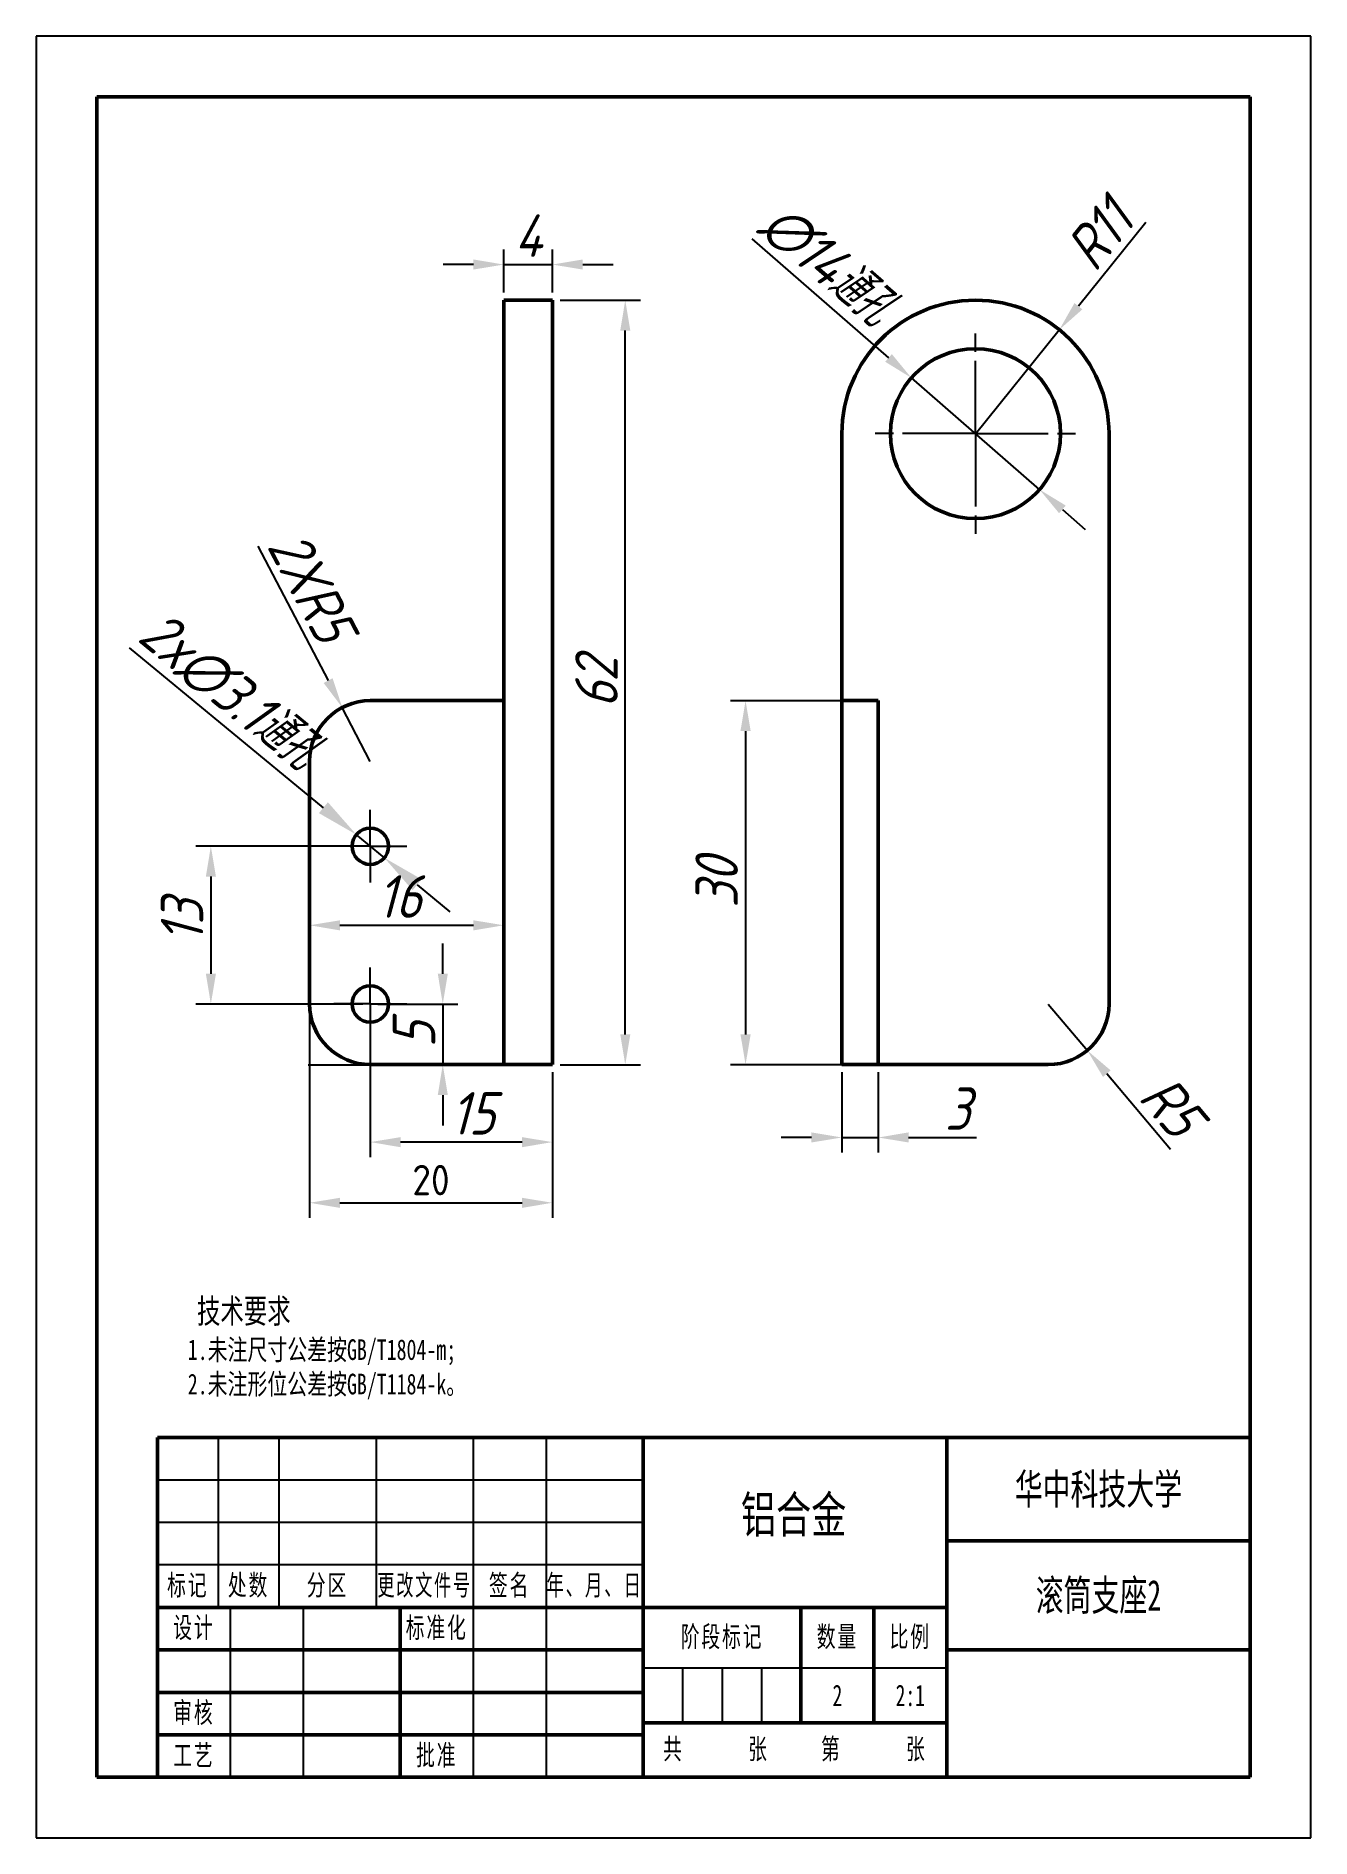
# Model space of a CAD drawing. Header units: millimetres. Extents: x 538 to 2406, y -113 to 359.
# Drawn here: x 935.1 to 1040.1, y 22.4 to 170.9 of the extents above; entities that cross this region are included whole.
import ezdxf
from ezdxf.enums import TextEntityAlignment as Align

# ---------------------------------------------------------------- set-up
doc = ezdxf.new("R2010")
doc.units = ezdxf.units.MM
doc.header["$LTSCALE"] = 0.5
doc.header["$PDSIZE"] = -5
doc.linetypes.add('AM_ISO08W050', pattern=[18, 12, -1.5, 3, -1.5])
doc.linetypes.add('AM_ISO08W050x2', pattern=[9, 6, -0.75, 1.5, -0.75])
doc.layers.get('0').update_dxf_attribs({"lineweight": 50})
for name, color, linetype, lineweight in [('AM_5', 3, 'Continuous', 25), ('AM_7', 4, 'AM_ISO08W050', 25), ('尺寸线层', 3, 'Continuous', 25), ('粗实线层', 7, 'Continuous', 50), ('细实线层', 7, 'Continuous', 25)]:
    doc.layers.add(name, color=color, linetype=linetype, lineweight=lineweight)
doc.styles.get("Standard").update_dxf_attribs({"font": 'isocp.shx', "bigfont": 'gbcbig.shx'})
doc.styles.add('标准', font='', dxfattribs={"width": 0.667})
doc.styles.add('标注', font='gbeitc.shx', dxfattribs={"height": 3.5, "bigfont": 'gbcbig.shx'})
doc.styles.add('汉字', font='STFANGSO.TTF', dxfattribs={"width": 0.707, "height": 3.5})
doc.styles.add('长仿宋体', font='hyswlongfangsong.ttf', dxfattribs={"width": 0.707})
doc.styles.get('标准').set_extended_font_data('宋体')
doc.dimstyles.new('ISO-25$0', dxfattribs={"dimtxt": 2.5, "dimasz": 2.5, "dimexe": 1.25, "dimexo": 0.625, "dimtad": 1, "dimtxsty": 'Standard', "dimcen": 2.5, "dimadec": 0, "dimazin": 0, "dimtfac": 1, "dimtmove": 0, "dimatfit": 3, "dimfxl": 1, "dimarcsym": 0})
doc.dimstyles.new('ISO-25$3', dxfattribs={"dimtxt": 5, "dimasz": 3.5, "dimexe": 1.25, "dimexo": 0, "dimtad": 1, "dimdec": 1, "dimdsep": 46, "dimtxsty": '标注', "dimcen": 2.5, "dimadec": 0, "dimazin": 0, "dimtfac": 0.7, "dimtdec": 3, "dimtmove": 0, "dimatfit": 2, "dimfxl": 1, "dimtolj": 1, "dimarcsym": 0})
doc.dimstyles.new('ISO-50x', dxfattribs={"dimtxt": 2.5, "dimasz": 2.5, "dimexe": 1.25, "dimexo": 0.625, "dimtad": 1, "dimtxsty": '标注', "dimcen": 2.5, "dimadec": 0, "dimazin": 0, "dimtp": 0.1, "dimtm": 0.1, "dimtfac": 0.71, "dimtdec": 3, "dimtmove": 0, "dimatfit": 3, "dimfxl": 1, "dimarcsym": 0})

msp = doc.modelspace()

# ---------------------------------------------------------------- texts
at = {"insert": (942.7259, 66.8305), "char_height": 2.5, "attachment_point": 1, "style": '汉字'}
msp.add_mtext_dynamic_manual_height_columns('\\pi5.6625;{\\H0.8x;技术要求\\H0.85x;\\P\\pi0;      1.未注尺寸公差按GB/T1804-m;\\P      2.未注形位公差按GB/T1184-k。}', width=65.750371, gutter_width=12.5, heights=[0], dxfattribs=at)
at = {"layer": '粗实线层', "lineweight": 50, "insert": (993.1891, 50.5584), "char_height": 3, "attachment_point": 1, "style": '长仿宋体'}
msp.add_mtext_dynamic_manual_height_columns('{\\fSimSun|b0|i0|c134|p2;铝合金}', width=35.899004, gutter_width=6.25, heights=[14.5983], dxfattribs=at)

# ---------------------------------------------------------------- blocks, each defined once
blk = doc.blocks.new('*D48')
at = {"layer": 'AM_5', "color": 0, "lineweight": -2, "transparency": 16777216}
for p, q in [((994.09, 154.19), (1005.34, 144.38)), ((1017.78, 133.53), (1007.23, 142.73)), ((1019.66, 131.89), (1021.55, 130.25))]:
    blk.add_line(p, q, dxfattribs=at)
at = {"layer": 'AM_5', "color": 0, "lineweight": 50, "transparency": 16777216}
for points in [[(1005.62, 144.69), (1005.07, 144.06), (1007.23, 142.73)], [(1019.94, 132.21), (1019.39, 131.58), (1017.78, 133.53)]]:
    blk.add_solid(points, dxfattribs=at)
at = {"layer": 'Defpoints', "color": 0, "lineweight": 50, "transparency": 16777216}
for p in [(1007.23, 142.73), (1017.78, 133.53)]:
    blk.add_point(p, dxfattribs=at)
at = {"layer": 'AM_5', "color": 0, "transparency": 16777216, "insert": (1000.31, 152.07), "char_height": 3.5, "attachment_point": 5, "rotation": 318.918, "style": '标注'}
blk.add_mtext('∅14通孔', dxfattribs=at)
blk = doc.blocks.new('*D49')
at = {"layer": 'AM_5', "color": 0, "lineweight": -2, "transparency": 16777216}
for p, q in [((1026.54, 155.53), (1020.98, 148.64)), ((1012.5, 138.13), (1019.41, 146.7))]:
    blk.add_line(p, q, dxfattribs=at)
at = {"layer": 'AM_5', "color": 0, "lineweight": 50, "transparency": 16777216}
blk.add_solid([(1020.66, 148.9), (1021.31, 148.38), (1019.41, 146.7)], dxfattribs=at)
at = {"layer": 'Defpoints', "color": 0, "lineweight": 50, "transparency": 16777216}
for p in [(1019.41, 146.7), (1012.5, 138.13)]:
    blk.add_point(p, dxfattribs=at)
at = {"layer": 'AM_5', "color": 0, "transparency": 16777216, "insert": (1022.7, 154.55), "char_height": 3.5, "attachment_point": 5, "rotation": 51.0975, "style": '标注'}
blk.add_mtext('R11', dxfattribs=at)
blk = doc.blocks.new('*D50')
at = {"layer": 'AM_5', "color": 0, "lineweight": -2, "transparency": 16777216}
for p, q in [((978.29, 149.13), (984.91, 149.13)), ((983.66, 88.63), (983.66, 146.63)), ((978.29, 86.13), (984.91, 86.13))]:
    blk.add_line(p, q, dxfattribs=at)
at = {"layer": 'AM_5', "color": 0, "lineweight": 50, "transparency": 16777216}
for points in [[(983.25, 146.63), (984.08, 146.63), (983.66, 149.13)], [(983.25, 88.63), (984.08, 88.63), (983.66, 86.13)]]:
    blk.add_solid(points, dxfattribs=at)
at = {"layer": 'Defpoints', "color": 0, "lineweight": 50, "transparency": 16777216}
for p in [(977.66, 149.13), (983.66, 149.13), (977.66, 86.13)]:
    blk.add_point(p, dxfattribs=at)
at = {"layer": 'AM_5', "color": 0, "transparency": 16777216, "insert": (981.29, 117.63), "char_height": 3.5, "attachment_point": 5, "rotation": 90, "style": '标注'}
blk.add_mtext('62', dxfattribs=at)
blk = doc.blocks.new('*D51')
at = {"layer": 'AM_5', "color": 0, "lineweight": -2, "transparency": 16777216}
for p, q in [((1002.38, 116.13), (992.32, 116.13)), ((993.57, 113.63), (993.57, 88.63)), ((1002.38, 86.13), (992.32, 86.13))]:
    blk.add_line(p, q, dxfattribs=at)
at = {"layer": 'AM_5', "color": 0, "lineweight": 50, "transparency": 16777216}
for points in [[(993.15, 113.63), (993.99, 113.63), (993.57, 116.13)], [(993.15, 88.63), (993.99, 88.63), (993.57, 86.13)]]:
    blk.add_solid(points, dxfattribs=at)
at = {"layer": 'Defpoints', "color": 0, "lineweight": 50, "transparency": 16777216}
for p in [(1003, 116.13), (993.57, 86.13), (1003, 86.13)]:
    blk.add_point(p, dxfattribs=at)
at = {"layer": 'AM_5', "color": 0, "transparency": 16777216, "insert": (991.19, 101.13), "char_height": 3.5, "attachment_point": 5, "rotation": 90, "style": '标注'}
blk.add_mtext('30', dxfattribs=at)
blk = doc.blocks.new('*D52')
at = {"layer": 'AM_5', "color": 0, "lineweight": -2, "transparency": 16777216}
for p, q in [((968.63, 93.63), (968.63, 96.13)), ((963.29, 91.13), (969.88, 91.13)), ((968.63, 91.13), (968.63, 86.13)), ((957.54, 86.13), (969.88, 86.13)), ((968.63, 83.63), (968.63, 81.13))]:
    blk.add_line(p, q, dxfattribs=at)
at = {"layer": 'AM_5', "color": 0, "lineweight": 50, "transparency": 16777216}
for points in [[(968.22, 93.63), (969.05, 93.63), (968.63, 91.13)], [(968.22, 83.63), (969.05, 83.63), (968.63, 86.13)]]:
    blk.add_solid(points, dxfattribs=at)
at = {"layer": 'Defpoints', "color": 0, "lineweight": 50, "transparency": 16777216}
for p in [(962.66, 91.13), (956.92, 86.13), (968.63, 86.13)]:
    blk.add_point(p, dxfattribs=at)
at = {"layer": 'AM_5', "color": 0, "transparency": 16777216, "insert": (966.26, 88.63), "char_height": 3.5, "attachment_point": 5, "rotation": 90, "style": '标注'}
blk.add_mtext('5', dxfattribs=at)
blk = doc.blocks.new('*D53')
at = {"layer": 'AM_5', "color": 0, "lineweight": -2, "transparency": 16777216}
for p, q in [((962.04, 104.13), (948.28, 104.13)), ((949.53, 101.63), (949.53, 93.63)), ((962.04, 91.13), (948.28, 91.13))]:
    blk.add_line(p, q, dxfattribs=at)
at = {"layer": 'AM_5', "color": 0, "lineweight": 50, "transparency": 16777216}
for points in [[(949.12, 101.63), (949.95, 101.63), (949.53, 104.13)], [(949.12, 93.63), (949.95, 93.63), (949.53, 91.13)]]:
    blk.add_solid(points, dxfattribs=at)
at = {"layer": 'Defpoints', "color": 0, "lineweight": 50, "transparency": 16777216}
for p in [(962.66, 104.13), (949.53, 91.13), (962.66, 91.13)]:
    blk.add_point(p, dxfattribs=at)
at = {"layer": 'AM_5', "color": 0, "transparency": 16777216, "insert": (947.16, 97.97), "char_height": 3.5, "attachment_point": 5, "rotation": 90, "style": '标注'}
blk.add_mtext('13', dxfattribs=at)
blk = doc.blocks.new('*D54')
at = {"layer": 'AM_5', "color": 0, "lineweight": -2, "transparency": 16777216}
for p, q in [((962.66, 90.51), (962.66, 78.5)), ((977.66, 85.51), (977.66, 78.5)), ((975.16, 79.75), (965.16, 79.75))]:
    blk.add_line(p, q, dxfattribs=at)
at = {"layer": 'AM_5', "color": 0, "lineweight": 50, "transparency": 16777216}
for points in [[(965.16, 80.16), (965.16, 79.33), (962.66, 79.75)], [(975.16, 80.16), (975.16, 79.33), (977.66, 79.75)]]:
    blk.add_solid(points, dxfattribs=at)
at = {"layer": 'Defpoints', "color": 0, "lineweight": 50, "transparency": 16777216}
for p in [(962.66, 91.13), (977.66, 86.13), (962.66, 79.75)]:
    blk.add_point(p, dxfattribs=at)
at = {"layer": 'AM_5', "color": 0, "transparency": 16777216, "insert": (971.1, 82.12), "char_height": 3.5, "attachment_point": 5, "style": '标注'}
blk.add_mtext('15', dxfattribs=at)
blk = doc.blocks.new('$CAXA_FRAME_13B17AC1$')
at = {"layer": '粗实线层'}
for p, q in [((95, 138.5), (-95, 138.5)), ((-95, 138.5), (-95, -138.5)), ((95, -138.5), (95, 138.5)), ((-95, -138.5), (95, -138.5))]:
    blk.add_line(p, q, dxfattribs=at)
at = {"layer": '细实线层'}
for p, q in [((105, 148.5), (-105, 148.5)), ((-105, 148.5), (-105, -148.5)), ((105, -148.5), (105, 148.5)), ((-105, -148.5), (105, -148.5))]:
    blk.add_line(p, q, dxfattribs=at)
blk = doc.blocks.new('$CAXA_TITLE_151E506F$')
at = {"layer": '粗实线层'}
for p, q in [((0, 56), (-180, 56)), ((-180, 56), (-180, 0)), ((-100, 56), (-100, 0)), ((-50, 56), (-50, 0)), ((0, 0), (0, 56)), ((0, 39), (-50, 39)), ((-50, 28), (-180, 28)), ((-140, 28), (-140, 0)), ((-74, 28), (-74, 9)), ((-62, 28), (-62, 9)), ((-100, 21), (-180, 21)), ((0, 21), (-50, 21)), ((-100, 14), (-180, 14)), ((-50, 9), (-100, 9)), ((-100, 7), (-180, 7)), ((0, 0), (-180, 0))]:
    blk.add_line(p, q, dxfattribs=at)
at = {"layer": '细实线层'}
for p, q in [((-170, 56), (-170, 28)), ((-160, 56), (-160, 28)), ((-144, 56), (-144, 28)), ((-128, 56), (-128, 0)), ((-116, 56), (-116, 0)), ((-100, 49), (-180, 49)), ((-100, 42), (-180, 42)), ((-100, 35), (-180, 35)), ((-168, 28), (-168, 0)), ((-156, 28), (-156, 0)), ((-50, 18), (-100, 18)), ((-93.5, 18), (-93.5, 9)), ((-87, 18), (-87, 9)), ((-80.5, 18), (-80.5, 9))]:
    blk.add_line(p, q, dxfattribs=at)
at = {"layer": '尺寸线层', "attachment_point": 5, "line_spacing_factor": 1.369753, "style": '标准'}
for s, insert, char_height, width in [('\\T1.1;标记', (-175, 31.5), 3.405, 18), ('\\T1.1;处数', (-165, 31.5), 3.405, 18), ('\\T1.1;分区', (-152, 31.5), 3.405, 30), ('\\T1.1;{\\W0.60886;更改文件号}', (-136, 31.5), 3.4054, 30), ('\\T1.1;签名', (-122, 31.5), 3.405, 22), ('\\T1.1;{\\W0.622239;年、月、日}', (-108, 31.5), 3.4054, 30), ('\\T1.1;设计', (-174, 24.5), 3.405, 22), ('\\T1.1;标准化', (-134, 24.5), 3.405, 22), ('\\T1.1;阶段标记', (-87, 23), 3.405, 50), ('{\\T1.1;数量}', (-68, 23), 3.405, 22), ('\\T1.1;比例', (-56, 23), 3.405, 22), ('\\T1.1;审核', (-174, 10.5), 3.405, 22), ('\\T1.1;共', (-95, 4.5), 3.405, 8), ('\\T1.1;张', (-81, 4.5), 3.405, 8), ('\\T1.1;第', (-69, 4.5), 3.405, 8), ('\\T1.1;张', (-55, 4.5), 3.405, 8), ('\\T1.1;工艺', (-174, 3.5), 3.405, 22), ('\\T1.1;批准', (-134, 3.5), 3.405, 22)]:
    blk.add_mtext(s, dxfattribs=dict(at, insert=insert, char_height=char_height, width=width))
at = {"layer": '尺寸线层', "style": '标准'}
for tag, height, width, p in [('标记C', 3.54, 0.667, (-175, 52.5)), ('处数C', 3.54, 0.667, (-165, 52.5)), ('分区C', 3.54, 0.667, (-152, 52.5)), ('更改文件号C', 3.54, 0.512156, (-136, 52.5)), ('更改签名C', 3.54, 0.459969, (-122, 52.5)), ('更改日期C', 3.54, 0.62723, (-108, 52.5)), ('单位名称', 5.05, 0.667, (-25, 47.5)), ('标记B', 3.54, 0.667, (-175, 45.5)), ('处数B', 3.54, 0.667, (-165, 45.5)), ('分区B', 3.54, 0.667, (-152, 45.5)), ('更改文件号B', 3.54, 0.512156, (-136, 45.5)), ('更改签名B', 3.54, 0.459969, (-122, 45.5)), ('更改日期B', 3.54, 0.62723, (-108, 45.5)), ('材料名称', 5.05, 0.667, (-75, 42)), ('标记A', 3.54, 0.667, (-175, 38.5)), ('处数A', 3.54, 0.667, (-165, 38.5)), ('分区A', 3.54, 0.667, (-152, 38.5)), ('更改文件号A', 3.54, 0.512156, (-136, 38.5)), ('更改签名A', 3.54, 0.459969, (-122, 38.5)), ('更改日期A', 3.54, 0.62723, (-108, 38.5)), ('图纸名称', 5.05, 0.667, (-25, 30)), ('设计', 3.54, 0.667, (-162, 24.5)), ('设计日期', 3.54, 0.667, (-148, 24.5)), ('标准化', 3.54, 0.667, (-122, 24.5)), ('标准化日期', 3.54, 0.569556, (-108, 24.5)), ('阶段标记S', 3.54, 0.229984, (-96.75, 13.5)), ('阶段标记A', 3.54, 0.229984, (-90.25, 13.5)), ('阶段标记B', 3.54, 0.229984, (-83.75, 13.5)), ('阶段标记C', 3.54, 0.229984, (-77.25, 13.5)), ('重量', 3.54, 0.667, (-68, 13.5)), ('图纸比例', 3.54, 0.524733, (-56, 13.5)), ('审核', 3.54, 0.667, (-162, 10.5)), ('审核日期', 3.54, 0.667, (-148, 10.5)), ('图纸编号', 5.05, 0.667, (-25.07, 9.53)), ('页数', 3.54, 0.667, (-88, 4.5)), ('页码', 3.54, 0.667, (-62, 4.5)), ('工艺', 3.54, 0.667, (-162, 3.5)), ('工艺日期', 3.54, 0.667, (-148, 3.5)), ('批准', 3.54, 0.667, (-122, 3.5)), ('批准日期', 3.54, 0.667, (-108, 3.5))]:
    blk.add_attdef(tag, text='', height=height, dxfattribs=dict(at, width=width)).set_placement(p, align=Align.MIDDLE_CENTER)
blk = doc.blocks.new('*D178')
at = {"layer": 'AM_5', "color": 0, "lineweight": -2, "transparency": 16777216}
for p, q in [((957.66, 105.51), (957.66, 96.37)), ((973.66, 105.51), (973.66, 96.37)), ((960.16, 97.62), (971.16, 97.62))]:
    blk.add_line(p, q, dxfattribs=at)
at = {"layer": 'AM_5', "color": 0, "lineweight": 50, "transparency": 16777216}
for points in [[(960.16, 98.03), (960.16, 97.2), (957.66, 97.62)], [(971.16, 98.03), (971.16, 97.2), (973.66, 97.62)]]:
    blk.add_solid(points, dxfattribs=at)
at = {"layer": 'Defpoints', "color": 0, "lineweight": 50, "transparency": 16777216}
for p in [(957.66, 106.13), (973.66, 106.13), (973.66, 97.62)]:
    blk.add_point(p, dxfattribs=at)
at = {"layer": 'AM_5', "color": 0, "transparency": 16777216, "insert": (965.06, 99.99), "char_height": 3.5, "attachment_point": 5, "style": '标注'}
blk.add_mtext('16', dxfattribs=at)
blk = doc.blocks.new('*D179')
at = {"layer": 'AM_5', "color": 0, "lineweight": -2, "transparency": 16777216}
for p, q in [((973.66, 149.76), (973.66, 153.32)), ((977.66, 149.76), (977.66, 153.32)), ((971.16, 152.07), (968.66, 152.07)), ((973.66, 152.07), (977.66, 152.07)), ((980.16, 152.07), (982.66, 152.07))]:
    blk.add_line(p, q, dxfattribs=at)
at = {"layer": 'AM_5', "color": 0, "lineweight": 50, "transparency": 16777216}
for points in [[(971.16, 152.49), (971.16, 151.66), (973.66, 152.07)], [(980.16, 152.49), (980.16, 151.66), (977.66, 152.07)]]:
    blk.add_solid(points, dxfattribs=at)
at = {"layer": 'Defpoints', "color": 0, "lineweight": 50, "transparency": 16777216}
for p in [(977.66, 152.07), (973.66, 149.13), (977.66, 149.13)]:
    blk.add_point(p, dxfattribs=at)
at = {"layer": 'AM_5', "color": 0, "transparency": 16777216, "insert": (975.66, 154.45), "char_height": 3.5, "attachment_point": 5, "style": '标注'}
blk.add_mtext('4', dxfattribs=at)
blk = doc.blocks.new('*D180')
at = {"layer": 'AM_5', "color": 0, "lineweight": -2, "transparency": 16777216}
for p, q in [((1001.5, 85.51), (1001.5, 78.88)), ((1004.5, 85.51), (1004.5, 78.88)), ((999, 80.13), (996.5, 80.13)), ((1001.5, 80.13), (1004.5, 80.13)), ((1007, 80.13), (1012.58, 80.13))]:
    blk.add_line(p, q, dxfattribs=at)
at = {"layer": 'AM_5', "color": 0, "lineweight": 50, "transparency": 16777216}
for points in [[(999, 80.55), (999, 79.72), (1001.5, 80.13)], [(1007, 80.55), (1007, 79.72), (1004.5, 80.13)]]:
    blk.add_solid(points, dxfattribs=at)
at = {"layer": 'Defpoints', "color": 0, "lineweight": 50, "transparency": 16777216}
for p in [(1001.5, 86.13), (1004.5, 86.13), (1004.5, 80.13)]:
    blk.add_point(p, dxfattribs=at)
at = {"layer": 'AM_5', "color": 0, "transparency": 16777216, "insert": (1011.04, 82.51), "char_height": 3.5, "attachment_point": 5, "style": '标注'}
blk.add_mtext('3', dxfattribs=at)
blk = doc.blocks.new('*D222')
at = {"layer": 'AM_5', "color": 0, "lineweight": -2, "transparency": 16777216}
for p, q in [((1018.5, 91.13), (1021.72, 87.3)), ((1028.56, 79.15), (1023.32, 85.39))]:
    blk.add_line(p, q, dxfattribs=at)
at = {"layer": 'AM_5', "color": 0, "lineweight": 50, "transparency": 16777216}
blk.add_solid([(1023.64, 85.66), (1023.01, 85.12), (1021.72, 87.3)], dxfattribs=at)
at = {"layer": 'Defpoints', "color": 0, "lineweight": 50, "transparency": 16777216}
for p in [(1018.5, 91.13), (1021.72, 87.3)]:
    blk.add_point(p, dxfattribs=at)
at = {"layer": 'AM_5', "color": 0, "transparency": 16777216, "insert": (1028.66, 82.72), "char_height": 3.5, "attachment_point": 5, "rotation": 310.0031, "style": '标注'}
blk.add_mtext('R5', dxfattribs=at)
blk = doc.blocks.new('*D223')
at = {"layer": 'AM_5', "color": 0, "lineweight": -2, "transparency": 16777216}
for p, q in [((953.4, 128.86), (959.19, 117.78)), ((962.66, 111.13), (960.35, 115.57))]:
    blk.add_line(p, q, dxfattribs=at)
at = {"layer": 'AM_5', "color": 0, "lineweight": 50, "transparency": 16777216}
blk.add_solid([(959.56, 117.98), (958.82, 117.59), (960.35, 115.57)], dxfattribs=at)
at = {"layer": 'Defpoints', "color": 0, "lineweight": 50, "transparency": 16777216}
for p in [(960.35, 115.57), (962.66, 111.13)]:
    blk.add_point(p, dxfattribs=at)
at = {"layer": 'AM_5', "color": 0, "transparency": 16777216, "insert": (957.82, 125.53), "char_height": 3.5, "attachment_point": 5, "rotation": 297.5777, "style": '标注'}
blk.add_mtext('2XR5', dxfattribs=at)
blk = doc.blocks.new('*D228')
at = {"layer": 'AM_5', "color": 0, "lineweight": -2, "transparency": 16777216}
for p, q in [((957.66, 90.51), (957.66, 73.5)), ((977.66, 85.51), (977.66, 73.5)), ((960.16, 74.75), (975.16, 74.75))]:
    blk.add_line(p, q, dxfattribs=at)
at = {"layer": 'AM_5', "color": 0, "lineweight": 50, "transparency": 16777216}
for points in [[(960.16, 75.16), (960.16, 74.33), (957.66, 74.75)], [(975.16, 75.16), (975.16, 74.33), (977.66, 74.75)]]:
    blk.add_solid(points, dxfattribs=at)
at = {"layer": 'Defpoints', "color": 0, "lineweight": 50, "transparency": 16777216}
for p in [(957.66, 91.13), (977.66, 86.13), (977.66, 74.75)]:
    blk.add_point(p, dxfattribs=at)
at = {"layer": 'AM_5', "color": 0, "transparency": 16777216, "insert": (967.66, 76.62), "char_height": 2.5, "attachment_point": 5}
blk.add_mtext('20', dxfattribs=at)
blk = doc.blocks.new('*D229')
at = {"layer": 'AM_5', "color": 0, "lineweight": -2, "transparency": 16777216}
for p, q in [((958.8, 107.31), (942.83, 120.48)), ((963.82, 103.18), (961.51, 105.09)), ((966.52, 100.96), (969.22, 98.73))]:
    blk.add_line(p, q, dxfattribs=at)
at = {"layer": 'AM_5', "color": 0, "lineweight": 50, "transparency": 16777216}
for points in [[(959.17, 107.76), (958.43, 106.86), (961.51, 105.09)], [(966.89, 101.41), (966.15, 100.51), (963.82, 103.18)]]:
    blk.add_solid(points, dxfattribs=at)
at = {"layer": 'Defpoints', "color": 0, "lineweight": 50, "transparency": 16777216}
for p in [(961.51, 105.09), (963.82, 103.18)]:
    blk.add_point(p, dxfattribs=at)
at = {"layer": 'AM_5', "color": 0, "transparency": 16777216, "insert": (951.05, 116.93), "char_height": 3.5, "attachment_point": 5, "rotation": 320.5202, "style": '标注'}
blk.add_mtext('2x∅3.1通孔', dxfattribs=at)

# ---------------------------------------------------------------- dimensions: what is measured, and where the dimension line sits
at = {"layer": 'AM_5'}
dim = msp.add_diameter_dim_2p(p1=(1017.7797, 133.5349), p2=(1007.2269, 142.7349), text='<>通孔', dimstyle='ISO-50x', dxfattribs=at)
dim.commit()
dim.dimension.update_dxf_attribs({"geometry": '*D48', "text_midpoint": (998.6735, 150.1917), "dimtype": 163})
dim = msp.add_radius_dim(center=(1012.5033, 138.1349), mpoint=(1019.4113, 146.6953), dimstyle='ISO-50x', dxfattribs=at)
dim.commit()
dim.dimension.update_dxf_attribs({"geometry": '*D49', "text_midpoint": (1022.6982, 154.5503)})
for base, p1, p2, picture, middle in [((977.6628, 152.0735), (973.6628, 149.1349), (977.6628, 149.1349), '*D179', (975.6628, 152.0735)), ((962.6628, 79.7455), (977.6628, 86.1349), (962.6628, 91.1349), '*D54', (971.1003, 79.7455))]:
    dim = msp.add_linear_dim(base=base, p1=p1, p2=p2, dimstyle='ISO-50x', dxfattribs=at)
    dim.commit()
    dim.dimension.update_dxf_attribs({"geometry": picture, "text_midpoint": middle, "dimtype": 160})
dim = msp.add_linear_dim(base=(983.6628, 149.1349), p1=(977.6628, 86.1349), p2=(977.6628, 149.1349), angle=270, text='62', dimstyle='ISO-50x', override={"dimpost": '', "dimtol": 0, "dimlim": 0, "dimtp": 0.1, "dimtm": 0.1, "dimtfac": 0.71, "dimtdec": 3, "dimtolj": 0, "dimtzin": 8}, dxfattribs=at)
dim.commit()
dim.dimension.update_dxf_attribs({"geometry": '*D50', "text_midpoint": (981.2878, 117.6349)})
dim = msp.add_radius_dim(center=(962.6628, 111.1349), mpoint=(960.3481, 115.5668), text='2X<>', dimstyle='ISO-50x', override={"dimtol": 0, "dimlim": 0, "dimtp": 0.1, "dimtm": 0.1, "dimtfac": 0.71, "dimtdec": 3, "dimtolj": 0, "dimtzin": 8}, dxfattribs=at)
dim.commit()
dim.dimension.update_dxf_attribs({"geometry": '*D223', "text_midpoint": (957.8237, 125.5302)})
dim = msp.add_diameter_dim_2p(p1=(963.8206, 103.1812), p2=(961.5051, 105.0886), text='2x<>.1通孔', dimstyle='ISO-25$3', override={"dimtp": 0.1, "dimtm": 0.1, "dimtfac": 0.71, "dimtolj": 0}, dxfattribs=at)
dim.commit()
dim.dimension.update_dxf_attribs({"geometry": '*D229', "text_midpoint": (949.4636, 115.0077), "dimtype": 163})
for base, p1, p2, picture, middle in [((993.5692, 86.1349), (1003.0033, 116.1349), (1003.0033, 86.1349), '*D51', (993.5692, 101.1349)), ((968.6339, 86.1349), (962.6628, 91.1349), (956.9153, 86.1349), '*D52', (968.6339, 88.6349))]:
    dim = msp.add_linear_dim(base=base, p1=p1, p2=p2, angle=270, dimstyle='ISO-50x', dxfattribs=at)
    dim.commit()
    dim.dimension.update_dxf_attribs({"geometry": picture, "text_midpoint": middle, "dimtype": 160})
dim = msp.add_linear_dim(base=(973.6628, 97.618), p1=(957.6628, 106.1349), p2=(973.6628, 106.1349), dimstyle='ISO-50x', override={"dimtol": 0, "dimlim": 0, "dimtp": 0.1, "dimtm": 0.1, "dimtfac": 0.71, "dimtdec": 3, "dimtolj": 0, "dimtzin": 8}, dxfattribs=at)
dim.commit()
dim.dimension.update_dxf_attribs({"geometry": '*D178', "text_midpoint": (965.0587, 97.618), "dimtype": 160})
dim = msp.add_linear_dim(base=(949.5345, 91.1349), p1=(962.6628, 104.1349), p2=(962.6628, 91.1349), angle=270, dimstyle='ISO-50x', override={"dimpost": '', "dimtp": 0.2, "dimtm": 0.2}, dxfattribs=at)
dim.commit()
dim.dimension.update_dxf_attribs({"geometry": '*D53', "text_midpoint": (949.5345, 97.9744), "dimtype": 160})
dim = msp.add_linear_dim(base=(977.6628, 74.7455), p1=(957.6628, 91.1349), p2=(977.6628, 86.1349), angle=0, dimstyle='ISO-25$0', override={"dimtol": 0, "dimlim": 0, "dimtp": 0.1, "dimtm": 0.1, "dimtfac": 0.71, "dimtdec": 3, "dimtolj": 0, "dimtzin": 8}, dxfattribs=at)
dim.commit()
dim.dimension.update_dxf_attribs({"geometry": '*D228', "text_midpoint": (967.6628, 76.6208)})
dim = msp.add_radius_dim(center=(1018.5033, 91.1349), mpoint=(1021.7175, 87.3048), dimstyle='ISO-50x', override={"dimtol": 0, "dimlim": 0, "dimtp": 0.1, "dimtm": 0.1, "dimtfac": 0.71, "dimtdec": 3, "dimtolj": 0, "dimtzin": 8}, dxfattribs=at)
dim.commit()
dim.dimension.update_dxf_attribs({"geometry": '*D222', "text_midpoint": (1026.8443, 81.1955), "dimtype": 164})
dim = msp.add_linear_dim(base=(1004.5033, 80.1349), p1=(1001.5033, 86.1349), p2=(1004.5033, 86.1349), dimstyle='ISO-50x', override={"dimtol": 0, "dimlim": 0, "dimtp": 0.1, "dimtm": 0.1, "dimtfac": 0.71, "dimtdec": 3, "dimtolj": 0, "dimtzin": 8}, dxfattribs=at)
dim.commit()
dim.dimension.update_dxf_attribs({"geometry": '*D180', "text_midpoint": (1011.0398, 82.5099)})

# ---------------------------------------------------------------- linework, layer by layer
at = {"color": 7, "linetype": 'Continuous', "lineweight": 50}
for p, q in [((977.6628, 149.1349), (973.6628, 149.1349)), ((973.6628, 138.1349), (973.6628, 149.1349)), ((977.6628, 138.1349), (977.6628, 149.1349)), ((973.6628, 138.1349), (973.6628, 105.1349)), ((977.6628, 138.1349), (977.6628, 105.1349)), ((1001.5033, 116.1349), (1001.5033, 138.1349)), ((1023.5033, 138.1349), (1023.5033, 91.1349)), ((973.6628, 116.1349), (962.6628, 116.1349)), ((1001.5033, 116.1349), (1004.5033, 116.1349)), ((1001.5033, 106.1349), (1001.5033, 116.1349)), ((1004.5033, 116.1349), (1004.5033, 106.1349)), ((957.6628, 111.1349), (957.6628, 91.1349)), ((1001.5033, 106.1349), (1001.5033, 96.1349)), ((1004.5033, 106.1349), (1004.5033, 96.1349)), ((973.6628, 86.1349), (973.6628, 105.1349)), ((977.6628, 105.1349), (977.6628, 86.1349)), ((1001.5033, 86.1349), (1001.5033, 96.1349)), ((1004.5033, 96.1349), (1004.5033, 86.1349)), ((962.6628, 86.1349), (973.6628, 86.1349)), ((977.6628, 86.1349), (973.6628, 86.1349)), ((1004.5033, 86.1349), (1001.5033, 86.1349))]:
    msp.add_line(p, q, dxfattribs=at)
for centre, radius in [((1012.5033, 138.1349), 7), ((962.6628, 104.1349), 1.5), ((962.6628, 91.1349), 1.5)]:
    msp.add_circle(centre, radius, dxfattribs=at)
for centre, radius, start, end in [((1012.5033, 138.1349), 11, 0, 180), ((962.6628, 111.1349), 5, 90, 180), ((962.6628, 91.1349), 5, 180, 270)]:
    msp.add_arc(centre, radius, start, end, dxfattribs=at)
at = {"layer": 'AM_7'}
for q in [(1012.5033, 146.6349), (1004.0033, 138.1349), (1012.5033, 129.6349), (1021.0033, 138.1349)]:
    msp.add_line((1012.5033, 138.1349), q, dxfattribs=at)
at = {"layer": 'AM_7', "linetype": 'AM_ISO08W050x2'}
for p, q in [((962.6628, 104.1349), (962.6628, 107.1349)), ((962.6628, 104.1349), (959.6628, 104.1349)), ((962.6628, 104.1349), (962.6628, 101.1349)), ((962.6628, 104.1349), (965.6628, 104.1349)), ((962.6628, 91.1349), (962.6628, 94.1349)), ((962.6628, 91.1349), (959.6628, 91.1349)), ((962.6628, 91.1349), (959.6628, 91.1349)), ((962.6628, 91.1349), (965.6628, 91.1349)), ((962.6628, 91.1349), (965.6628, 91.1349)), ((962.6628, 91.1349), (962.6628, 88.1349))]:
    msp.add_line(p, q, dxfattribs=at)
at = {"layer": '粗实线层', "lineweight": 50}
msp.add_line((1004.5033, 86.1349), (1018.5033, 86.1349), dxfattribs=at)
msp.add_arc((1018.5033, 91.1349), 5, 270, 360, dxfattribs=at)

# ---------------------------------------------------------------- block references
at = {"layer": '粗实线层', "xscale": 0.5, "yscale": 0.5, "zscale": 0.5}
msp.add_blockref('$CAXA_FRAME_13B17AC1$', (987.6346, 96.6534), dxfattribs=at)
at = {"layer": '粗实线层'}
ref = msp.add_blockref('$CAXA_TITLE_151E506F$', (1035.1346, 27.4034), dxfattribs=dict(at, xscale=0.5, yscale=0.5, zscale=0.5))
ref.add_attrib('单位名称', '华中科技大学', dxfattribs={"layer": '尺寸线层', "height": 2.52515, "style": '标准', "width": 0.667}).set_placement((1022.6346, 51.1534), align=Align.MIDDLE_CENTER)
ref.add_attrib('图纸名称', '滚筒支座2', dxfattribs={"layer": '尺寸线层', "height": 2.52515, "style": '标准', "width": 0.667}).set_placement((1022.6346, 42.4034), align=Align.MIDDLE_CENTER)
ref.add_attrib('图纸比例', '2:1', dxfattribs={"layer": '尺寸线层', "height": 1.76761, "style": '标准', "width": 0.667}).set_placement((1007.1346, 34.1534), align=Align.MIDDLE_CENTER)
ref.add_attrib('重量', '2', dxfattribs={"layer": '尺寸线层', "height": 1.7676, "style": '标准', "width": 0.667}).set_placement((1001.1346, 34.1534), align=Align.MIDDLE_CENTER)

msp.set_redraw_order([(e.dxf.handle, doc.entitydb.next_handle()) for e in msp.query("TEXT MTEXT ATTDEF DIMENSION ARC_DIMENSION")])  # texts and dimensions are drawn at this point

doc.saveas('drawing.dxf')
